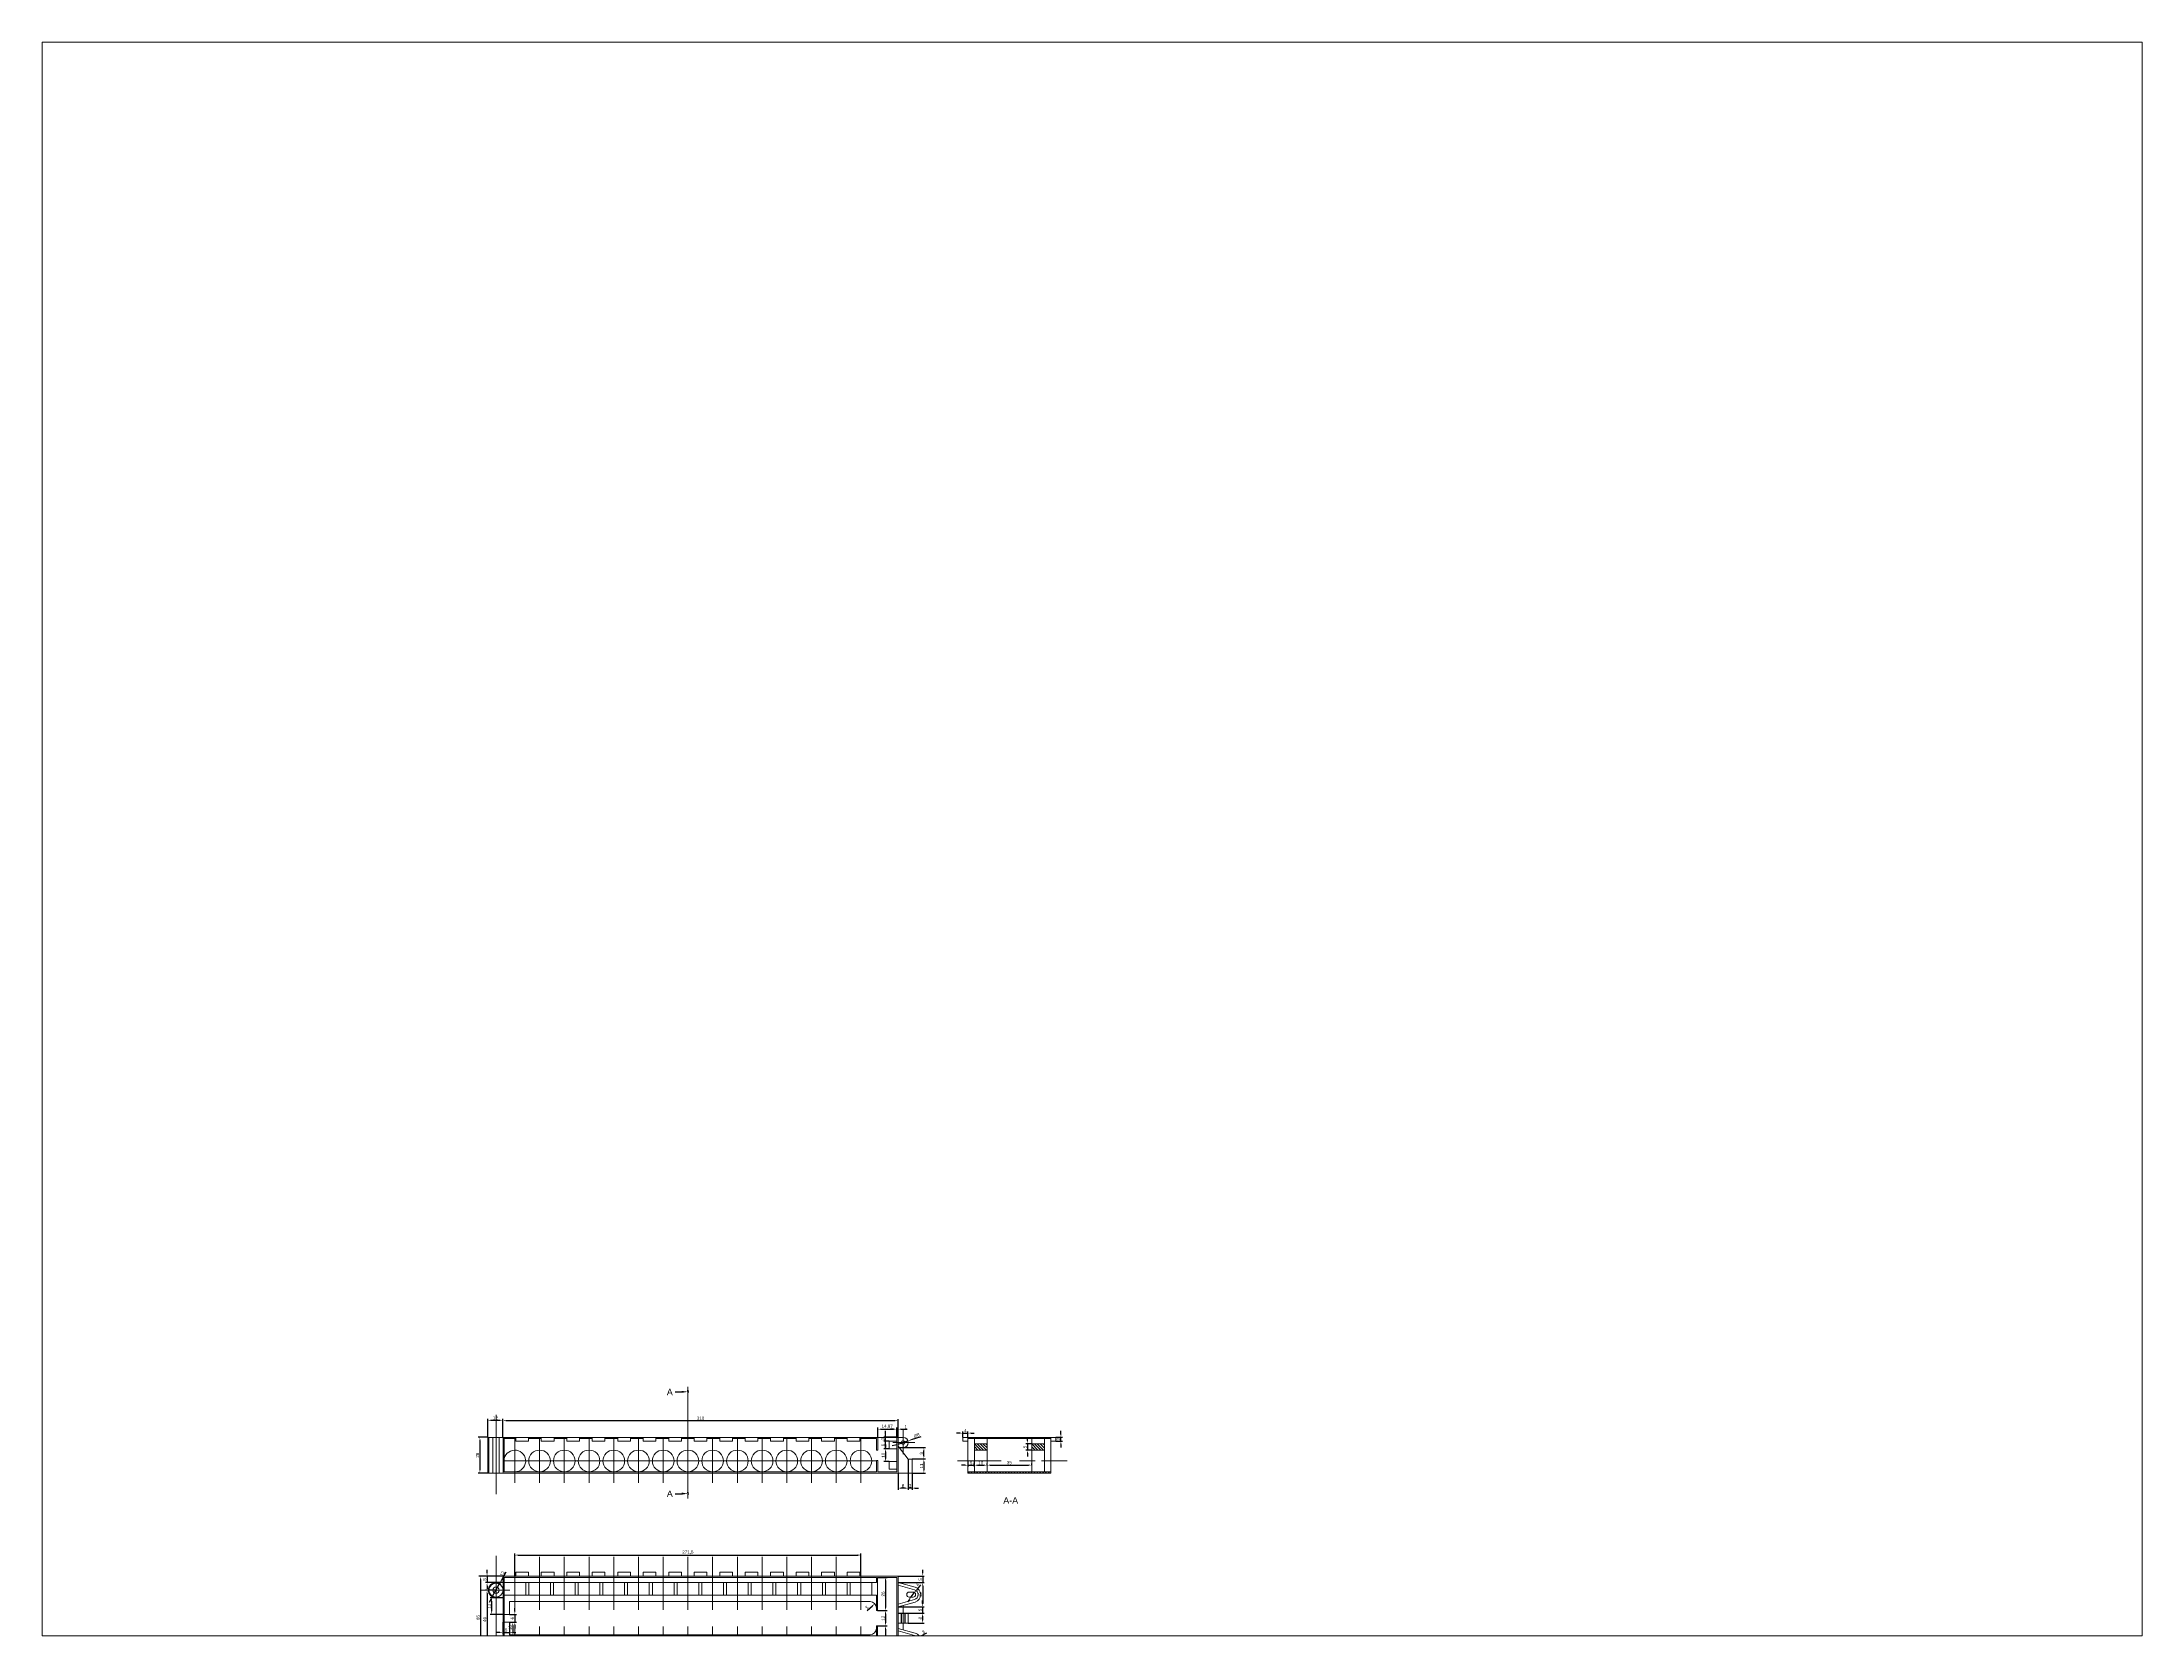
# Paper-space layout 'Presentación2' of a CAD drawing. Header units: millimetres. Extents: x 26 to 231, y 20 to 176.
# The model-space entities are those that its viewports show. They can reach past a viewport. Long polylines and large blocks are cut down to what shows.
import ezdxf

# ---------------------------------------------------------------- set-up
doc = ezdxf.new("R2010")
doc.units = ezdxf.units.MM
doc.linetypes.add('TRAZO_Y_PUNTO', pattern=[25.4, 12.7, -6.35, 0, -6.35])
doc.linetypes.add('TRAZOS', pattern=[19.05, 12.7, -6.35])
for name, color, linetype, lineweight in [('01_Contornos', 7, 'Continuous', 20), ('02_Ocultas', 4, 'TRAZOS', 20), ('03_Ejes', 1, 'TRAZO_Y_PUNTO', 18), ('04_Cotas', 3, 'Continuous', 18)]:
    doc.layers.add(name, color=color, linetype=linetype, lineweight=lineweight)
doc.styles.add('EstiloCota', font='arialbd.ttf', dxfattribs={"height": 10})
doc.styles.get("Standard").update_dxf_attribs({"font": 'arial.ttf'})
doc.dimstyles.new('CotasUNE', dxfattribs={"dimtxt": 10, "dimasz": 8, "dimexe": 1.25, "dimexo": 0, "dimtad": 1, "dimtxsty": 'EstiloCota', "dimcen": 2.5, "dimclrd": 256, "dimclrt": 256, "dimadec": 0, "dimazin": 0, "dimtfac": 1, "dimtmove": 0, "dimatfit": 3, "dimfxl": 1, "dimarcsym": 0})
doc.dimstyles.new('ISO-25', dxfattribs={"dimtxt": 2.5, "dimasz": 2.5, "dimexe": 1.25, "dimexo": 0.625, "dimtad": 1, "dimtxsty": 'Standard', "dimcen": 2.5, "dimadec": 0, "dimazin": 0, "dimtfac": 1, "dimtmove": 0, "dimatfit": 3, "dimfxl": 1, "dimarcsym": 0})

# ---------------------------------------------------------------- blocks, each defined once
blk = doc.blocks.new('*D1')
at = {"layer": '01_Contornos', "color": 0, "lineweight": -2, "transparency": 16777216}
for p, q in [((189.9, 165.9), (194.9, 165.9)), ((199.9, 166.5), (199.9, 167.2)), ((199.9, 165.9), (200.6, 165.9)), ((200, 166.5), (200, 167.2))]:
    blk.add_line(p, q, dxfattribs=at)
at = {"layer": '01_Contornos', "color": 0, "transparency": 16777216}
blk.add_solid([(194.9, 166.8), (194.9, 165.1), (199.9, 165.9)], dxfattribs=at)
at = {"layer": 'Defpoints', "color": 0}
for p in [(199.9, 165.9), (199.9, 165.9), (200, 165.9)]:
    blk.add_point(p, dxfattribs=at)
blk = doc.blocks.new('*D2')
at = {"layer": '01_Contornos', "color": 0, "lineweight": -2, "transparency": 16777216}
for p, q in [((189.9, 245.8), (194.9, 245.8)), ((199.9, 246.4), (199.9, 247.1)), ((199.9, 245.8), (200.6, 245.8)), ((200, 246.4), (200, 247.1))]:
    blk.add_line(p, q, dxfattribs=at)
at = {"layer": '01_Contornos', "color": 0, "transparency": 16777216}
blk.add_solid([(194.9, 246.6), (194.9, 245), (199.9, 245.8)], dxfattribs=at)
at = {"layer": 'Defpoints', "color": 0}
for p in [(199.9, 245.8), (199.9, 245.7), (200, 245.7)]:
    blk.add_point(p, dxfattribs=at)
blk = doc.blocks.new('*D16')
at = {"layer": '04_Cotas', "lineweight": -2, "transparency": 16777216}
for p, q in [((373.7, 83), (372.2, 81)), ((375.2, 85), (377.6, 88.2)), ((382.5, 94.5), (379.2, 90.2))]:
    blk.add_line(p, q, dxfattribs=at)
at = {"layer": '04_Cotas', "transparency": 16777216}
for points in [[(373.3, 83.3), (374, 82.8), (375.2, 85)], [(378.8, 90.4), (379.5, 89.9), (377.6, 88.2)]]:
    blk.add_solid(points, dxfattribs=at)
at = {"layer": 'Defpoints', "color": 0}
for p in [(375.2, 85), (377.6, 88.2)]:
    blk.add_point(p, dxfattribs=at)
at = {"layer": '04_Cotas', "transparency": 16777216, "insert": (380.1, 94.5), "char_height": 2.5, "attachment_point": 5, "rotation": 52.4483}
blk.add_mtext('4', dxfattribs=at)
blk = doc.blocks.new('*D17')
at = {"layer": '04_Cotas', "lineweight": -2, "transparency": 16777216}
for p, q in [((373.1, 48.8), (380.1, 52.6)), ((387.1, 56.4), (382.3, 53.8)), ((370.9, 47.6), (368.7, 46.4))]:
    blk.add_line(p, q, dxfattribs=at)
at = {"layer": '04_Cotas', "transparency": 16777216}
for points in [[(382.1, 54.2), (382.5, 53.4), (380.1, 52.6)], [(370.7, 47.9), (371.1, 47.2), (373.1, 48.8)]]:
    blk.add_solid(points, dxfattribs=at)
at = {"layer": 'Defpoints', "color": 0}
for p in [(380.1, 52.6), (373.1, 48.8)]:
    blk.add_point(p, dxfattribs=at)
at = {"layer": '04_Cotas', "transparency": 16777216, "insert": (384.9, 57.4), "char_height": 2.5, "attachment_point": 5, "rotation": 28.6464}
blk.add_mtext('8', dxfattribs=at)
blk = doc.blocks.new('*D18')
at = {"layer": '04_Cotas', "lineweight": -2, "transparency": 16777216}
for p, q in [((368.2, 52.1), (365.8, 52.5)), ((370.7, 51.7), (382.5, 49.7)), ((392, 48.1), (385, 49.3))]:
    blk.add_line(p, q, dxfattribs=at)
at = {"layer": '04_Cotas', "transparency": 16777216}
for points in [[(368.3, 52.5), (368.2, 51.7), (370.7, 51.7)], [(385.1, 49.7), (384.9, 48.9), (382.5, 49.7)]]:
    blk.add_solid(points, dxfattribs=at)
at = {"layer": 'Defpoints', "color": 0}
for p in [(370.7, 51.7), (382.5, 49.7)]:
    blk.add_point(p, dxfattribs=at)
at = {"layer": '04_Cotas', "transparency": 16777216, "insert": (390, 50.3), "char_height": 2.5, "attachment_point": 5, "rotation": 350.3684}
blk.add_mtext('12', dxfattribs=at)
blk = doc.blocks.new('*D19')
at = {"layer": '04_Cotas', "color": 0, "lineweight": -2, "transparency": 16777216}
for p, q in [((364.8, 101.2), (385.4, 101.2)), ((364.8, 96.2), (385.4, 96.2))]:
    blk.add_line(p, q, dxfattribs=at)
at = {"layer": '04_Cotas', "lineweight": -2, "transparency": 16777216}
for p, q in [((384.2, 103.7), (384.2, 106.2)), ((384.2, 101.2), (384.2, 96.2)), ((384.2, 93.7), (384.2, 91.2))]:
    blk.add_line(p, q, dxfattribs=at)
at = {"layer": '04_Cotas', "transparency": 16777216}
for points in [[(383.8, 103.7), (384.6, 103.7), (384.2, 101.2)], [(383.8, 93.7), (384.6, 93.7), (384.2, 96.2)]]:
    blk.add_solid(points, dxfattribs=at)
at = {"layer": 'Defpoints', "color": 0}
for p in [(364.8, 101.2), (364.8, 96.2), (384.2, 96.2)]:
    blk.add_point(p, dxfattribs=at)
at = {"layer": '04_Cotas', "transparency": 16777216, "insert": (382.3, 98.7), "char_height": 2.5, "attachment_point": 5, "rotation": 90}
blk.add_mtext('5', dxfattribs=at)
blk = doc.blocks.new('*D20')
at = {"layer": '04_Cotas', "color": 0, "lineweight": -2, "transparency": 16777216}
for p, q in [((364.8, 96.2), (385.4, 96.2)), ((364.8, 77.2), (385.4, 77.2))]:
    blk.add_line(p, q, dxfattribs=at)
at = {"layer": '04_Cotas', "lineweight": -2, "transparency": 16777216}
blk.add_line((384.2, 93.7), (384.2, 79.7), dxfattribs=at)
at = {"layer": '04_Cotas', "transparency": 16777216}
for points in [[(383.8, 93.7), (384.6, 93.7), (384.2, 96.2)], [(383.8, 79.7), (384.6, 79.7), (384.2, 77.2)]]:
    blk.add_solid(points, dxfattribs=at)
at = {"layer": 'Defpoints', "color": 0}
for p in [(364.8, 96.2), (364.8, 77.2), (384.2, 77.2)]:
    blk.add_point(p, dxfattribs=at)
at = {"layer": '04_Cotas', "transparency": 16777216, "insert": (382.3, 86.7), "char_height": 2.5, "attachment_point": 5, "rotation": 90}
blk.add_mtext('19', dxfattribs=at)
blk = doc.blocks.new('*D21')
at = {"layer": '04_Cotas', "color": 0, "lineweight": -2, "transparency": 16777216}
for p, q in [((364.8, 77.2), (385.4, 77.2)), ((364.8, 72.2), (385.4, 72.2))]:
    blk.add_line(p, q, dxfattribs=at)
at = {"layer": '04_Cotas', "lineweight": -2, "transparency": 16777216}
for p, q in [((384.1, 79.7), (384.1, 82.2)), ((384.1, 77.2), (384.1, 72.2)), ((384.1, 69.7), (384.1, 67.2))]:
    blk.add_line(p, q, dxfattribs=at)
at = {"layer": '04_Cotas', "transparency": 16777216}
for points in [[(383.7, 79.7), (384.5, 79.7), (384.1, 77.2)], [(383.7, 69.7), (384.5, 69.7), (384.1, 72.2)]]:
    blk.add_solid(points, dxfattribs=at)
at = {"layer": 'Defpoints', "color": 0}
for p in [(364.8, 77.2), (364.8, 72.2), (384.1, 72.2)]:
    blk.add_point(p, dxfattribs=at)
at = {"layer": '04_Cotas', "transparency": 16777216, "insert": (382.2, 74.7), "char_height": 2.5, "attachment_point": 5, "rotation": 90}
blk.add_mtext('5', dxfattribs=at)
blk = doc.blocks.new('*D22')
at = {"layer": '04_Cotas', "color": 0, "lineweight": -2, "transparency": 16777216}
for p, q in [((372.8, 72.2), (385.4, 72.2)), ((372.8, 64.2), (385.4, 64.2))]:
    blk.add_line(p, q, dxfattribs=at)
at = {"layer": '04_Cotas', "lineweight": -2, "transparency": 16777216}
blk.add_line((384.1, 69.7), (384.1, 66.7), dxfattribs=at)
at = {"layer": '04_Cotas', "transparency": 16777216}
for points in [[(383.7, 69.7), (384.5, 69.7), (384.1, 72.2)], [(383.7, 66.7), (384.5, 66.7), (384.1, 64.2)]]:
    blk.add_solid(points, dxfattribs=at)
at = {"layer": 'Defpoints', "color": 0}
for p in [(372.8, 72.2), (372.8, 64.2), (384.1, 64.2)]:
    blk.add_point(p, dxfattribs=at)
at = {"layer": '04_Cotas', "transparency": 16777216, "insert": (382.2, 68.2), "char_height": 2.5, "attachment_point": 5, "rotation": 90}
blk.add_mtext('8', dxfattribs=at)
blk = doc.blocks.new('*D23')
at = {"layer": '04_Cotas', "color": 0, "lineweight": -2, "transparency": 16777216}
for p, q in [((348.8, 100.2), (356.2, 100.2)), ((348.8, 74.2), (356.2, 74.2))]:
    blk.add_line(p, q, dxfattribs=at)
at = {"layer": '04_Cotas', "lineweight": -2, "transparency": 16777216}
blk.add_line((355, 97.7), (355, 76.7), dxfattribs=at)
at = {"layer": '04_Cotas', "transparency": 16777216}
for points in [[(354.5, 97.7), (355.4, 97.7), (355, 100.2)], [(354.5, 76.7), (355.4, 76.7), (355, 74.2)]]:
    blk.add_solid(points, dxfattribs=at)
at = {"layer": 'Defpoints', "color": 0}
for p in [(348.8, 100.2), (348.8, 74.2), (355, 74.2)]:
    blk.add_point(p, dxfattribs=at)
at = {"layer": '04_Cotas', "transparency": 16777216, "insert": (353.1, 87.2), "char_height": 2.5, "attachment_point": 5, "rotation": 90}
blk.add_mtext('26', dxfattribs=at)
blk = doc.blocks.new('*D24')
at = {"layer": '04_Cotas', "color": 0, "lineweight": -2, "transparency": 16777216}
for p, q in [((348.8, 74.2), (356.2, 74.2)), ((348.8, 62.2), (356.2, 62.2))]:
    blk.add_line(p, q, dxfattribs=at)
at = {"layer": '04_Cotas', "lineweight": -2, "transparency": 16777216}
blk.add_line((354.9, 71.7), (354.9, 64.7), dxfattribs=at)
at = {"layer": '04_Cotas', "transparency": 16777216}
for points in [[(354.5, 71.7), (355.4, 71.7), (354.9, 74.2)], [(354.5, 64.7), (355.4, 64.7), (354.9, 62.2)]]:
    blk.add_solid(points, dxfattribs=at)
at = {"layer": 'Defpoints', "color": 0}
for p in [(348.8, 74.2), (348.8, 62.2), (354.9, 62.2)]:
    blk.add_point(p, dxfattribs=at)
at = {"layer": '04_Cotas', "transparency": 16777216, "insert": (353.1, 68.2), "char_height": 2.5, "attachment_point": 5, "rotation": 90}
blk.add_mtext('12', dxfattribs=at)
blk = doc.blocks.new('*D25')
at = {"layer": '04_Cotas', "color": 0, "lineweight": -2, "transparency": 16777216}
for p, q in [((348.8, 62.2), (356.2, 62.2)), ((348.8, 37.2), (356.2, 37.2))]:
    blk.add_line(p, q, dxfattribs=at)
at = {"layer": '04_Cotas', "lineweight": -2, "transparency": 16777216}
blk.add_line((354.9, 59.7), (354.9, 39.7), dxfattribs=at)
at = {"layer": '04_Cotas', "transparency": 16777216}
for points in [[(354.5, 59.7), (355.4, 59.7), (354.9, 62.2)], [(354.5, 39.7), (355.4, 39.7), (354.9, 37.2)]]:
    blk.add_solid(points, dxfattribs=at)
at = {"layer": 'Defpoints', "color": 0}
for p in [(348.8, 62.2), (348.8, 37.2), (354.9, 37.2)]:
    blk.add_point(p, dxfattribs=at)
at = {"layer": '04_Cotas', "transparency": 16777216, "insert": (353, 49.7), "char_height": 2.5, "attachment_point": 5, "rotation": 90}
blk.add_mtext('25', dxfattribs=at)
blk = doc.blocks.new('*D26')
at = {"layer": '04_Cotas', "lineweight": -2, "transparency": 16777216}
blk.add_line((340.7, 74.2), (344.7, 77.9), dxfattribs=at)
at = {"layer": '04_Cotas', "transparency": 16777216}
blk.add_solid([(344.4, 78.2), (345, 77.6), (346.5, 79.6)], dxfattribs=at)
at = {"layer": 'Defpoints', "color": 0}
for p in [(342.8, 76.2), (346.5, 79.6)]:
    blk.add_point(p, dxfattribs=at)
at = {"layer": '04_Cotas', "transparency": 16777216, "insert": (340.5, 76.6), "char_height": 2.5, "attachment_point": 5, "rotation": 42.2421}
blk.add_mtext('5', dxfattribs=at)
blk = doc.blocks.new('*D32')
at = {"layer": '04_Cotas', "color": 0, "lineweight": -2, "transparency": 16777216}
for p, q in [((59.8, 71.2), (65.4, 71.2)), ((59.8, 65.2), (65.4, 65.2))]:
    blk.add_line(p, q, dxfattribs=at)
at = {"layer": '04_Cotas', "lineweight": -2, "transparency": 16777216}
for p, q in [((64.1, 73.7), (64.1, 76.2)), ((64.1, 71.2), (64.1, 65.2)), ((64.1, 62.7), (64.1, 60.2))]:
    blk.add_line(p, q, dxfattribs=at)
at = {"layer": '04_Cotas', "transparency": 16777216}
for points in [[(63.7, 73.7), (64.5, 73.7), (64.1, 71.2)], [(63.7, 62.7), (64.5, 62.7), (64.1, 65.2)]]:
    blk.add_solid(points, dxfattribs=at)
at = {"layer": 'Defpoints', "color": 0}
for p in [(59.8, 71.2), (59.8, 65.2), (64.1, 65.2)]:
    blk.add_point(p, dxfattribs=at)
at = {"layer": '04_Cotas', "transparency": 16777216, "insert": (62.2, 68.2), "char_height": 2.5, "attachment_point": 5, "rotation": 90}
blk.add_mtext('6', dxfattribs=at)
blk = doc.blocks.new('*D33')
at = {"layer": '04_Cotas', "lineweight": -2, "transparency": 16777216}
for p, q in [((52.3, 57.1), (49.8, 57.1)), ((54.8, 57.1), (59.8, 57.1)), ((62.3, 57.1), (64.8, 57.1))]:
    blk.add_line(p, q, dxfattribs=at)
at = {"layer": '04_Cotas', "color": 0, "lineweight": -2, "transparency": 16777216}
for p, q in [((54.8, 65.2), (54.8, 55.8)), ((59.8, 65.2), (59.8, 55.8))]:
    blk.add_line(p, q, dxfattribs=at)
at = {"layer": '04_Cotas', "transparency": 16777216}
for points in [[(52.3, 57.5), (52.3, 56.7), (54.8, 57.1)], [(62.3, 57.5), (62.3, 56.7), (59.8, 57.1)]]:
    blk.add_solid(points, dxfattribs=at)
at = {"layer": 'Defpoints', "color": 0}
for p in [(54.8, 65.2), (59.8, 65.2), (59.8, 57.1)]:
    blk.add_point(p, dxfattribs=at)
at = {"layer": '04_Cotas', "transparency": 16777216, "insert": (57.3, 59), "char_height": 2.5, "attachment_point": 5}
blk.add_mtext('5', dxfattribs=at)
blk = doc.blocks.new('*D34')
at = {"layer": '04_Cotas', "color": 0, "lineweight": -2, "transparency": 16777216}
for p, q in [((60, 55.1), (63.8, 55.1)), ((62.5, 65.1), (63.8, 65.1))]:
    blk.add_line(p, q, dxfattribs=at)
at = {"layer": '04_Cotas', "lineweight": -2, "transparency": 16777216}
blk.add_line((62.5, 62.6), (62.5, 57.6), dxfattribs=at)
at = {"layer": '04_Cotas', "transparency": 16777216}
for points in [[(62.1, 62.6), (62.9, 62.6), (62.5, 65.1)], [(62.1, 57.6), (62.9, 57.6), (62.5, 55.1)]]:
    blk.add_solid(points, dxfattribs=at)
at = {"layer": 'Defpoints', "color": 0}
for p in [(60, 55.1), (62.5, 65.1), (62.5, 55.1)]:
    blk.add_point(p, dxfattribs=at)
at = {"layer": '04_Cotas', "transparency": 16777216, "insert": (60.6, 60.8), "char_height": 2.5, "attachment_point": 5, "rotation": 90}
blk.add_mtext('10', dxfattribs=at)
blk = doc.blocks.new('*D35')
at = {"layer": '04_Cotas', "color": 0, "lineweight": -2, "transparency": 16777216}
for p, q in [((54.8, 84.2), (44.7, 84.2)), ((54.8, 71.2), (44.7, 71.2))]:
    blk.add_line(p, q, dxfattribs=at)
at = {"layer": '04_Cotas', "lineweight": -2, "transparency": 16777216}
blk.add_line((45.9, 81.7), (45.9, 73.7), dxfattribs=at)
at = {"layer": '04_Cotas', "transparency": 16777216}
for points in [[(45.5, 81.7), (46.3, 81.7), (45.9, 84.2)], [(45.5, 73.7), (46.3, 73.7), (45.9, 71.2)]]:
    blk.add_solid(points, dxfattribs=at)
at = {"layer": 'Defpoints', "color": 0}
for p in [(54.8, 84.2), (45.9, 71.2), (54.8, 71.2)]:
    blk.add_point(p, dxfattribs=at)
at = {"layer": '04_Cotas', "transparency": 16777216, "insert": (44, 77.7), "char_height": 2.5, "attachment_point": 5, "rotation": 90}
blk.add_mtext('13', dxfattribs=at)
blk = doc.blocks.new('*D36')
at = {"layer": '04_Cotas', "color": 0, "lineweight": -2, "transparency": 16777216}
for p, q in [((54.8, 101.2), (41, 101.2)), ((54.8, 96.2), (41, 96.2))]:
    blk.add_line(p, q, dxfattribs=at)
at = {"layer": '04_Cotas', "lineweight": -2, "transparency": 16777216}
for p, q in [((42.3, 103.7), (42.3, 106.2)), ((42.3, 101.2), (42.3, 96.2)), ((42.3, 93.7), (42.3, 91.2))]:
    blk.add_line(p, q, dxfattribs=at)
at = {"layer": '04_Cotas', "transparency": 16777216}
for points in [[(41.9, 103.7), (42.7, 103.7), (42.3, 101.2)], [(41.9, 93.7), (42.7, 93.7), (42.3, 96.2)]]:
    blk.add_solid(points, dxfattribs=at)
at = {"layer": 'Defpoints', "color": 0}
for p in [(54.8, 101.2), (42.3, 96.2), (54.8, 96.2)]:
    blk.add_point(p, dxfattribs=at)
at = {"layer": '04_Cotas', "transparency": 16777216, "insert": (40.4, 98.7), "char_height": 2.5, "attachment_point": 5, "rotation": 90}
blk.add_mtext('5', dxfattribs=at)
blk = doc.blocks.new('*D37')
at = {"layer": '04_Cotas', "color": 0, "lineweight": -2, "transparency": 16777216}
for p, q in [((49.3, 90.2), (41, 90.2)), ((49.3, 44.2), (41, 44.2))]:
    blk.add_line(p, q, dxfattribs=at)
at = {"layer": '04_Cotas', "lineweight": -2, "transparency": 16777216}
blk.add_line((42.3, 87.7), (42.3, 46.7), dxfattribs=at)
at = {"layer": '04_Cotas', "transparency": 16777216}
for points in [[(41.9, 87.7), (42.7, 87.7), (42.3, 90.2)], [(41.9, 46.7), (42.7, 46.7), (42.3, 44.2)]]:
    blk.add_solid(points, dxfattribs=at)
at = {"layer": 'Defpoints', "color": 0}
for p in [(49.3, 90.2), (42.3, 44.2), (49.3, 44.2)]:
    blk.add_point(p, dxfattribs=at)
at = {"layer": '04_Cotas', "transparency": 16777216, "insert": (40.4, 67.2), "char_height": 2.5, "attachment_point": 5, "rotation": 90}
blk.add_mtext('46', dxfattribs=at)
blk = doc.blocks.new('*D40')
at = {"layer": '04_Cotas', "color": 0, "lineweight": -2, "transparency": 16777216}
for p, q in [((54.8, 101.2), (35.9, 101.2)), ((54.8, 36.2), (35.9, 36.2))]:
    blk.add_line(p, q, dxfattribs=at)
at = {"layer": '04_Cotas', "lineweight": -2, "transparency": 16777216}
blk.add_line((37.2, 98.7), (37.2, 38.7), dxfattribs=at)
at = {"layer": '04_Cotas', "transparency": 16777216}
for points in [[(36.8, 98.7), (37.6, 98.7), (37.2, 101.2)], [(36.8, 38.7), (37.6, 38.7), (37.2, 36.2)]]:
    blk.add_solid(points, dxfattribs=at)
at = {"layer": 'Defpoints', "color": 0}
for p in [(54.8, 101.2), (37.2, 36.2), (54.8, 36.2)]:
    blk.add_point(p, dxfattribs=at)
at = {"layer": '04_Cotas', "transparency": 16777216, "insert": (35.3, 68.7), "char_height": 2.5, "attachment_point": 5, "rotation": 90}
blk.add_mtext('65', dxfattribs=at)
blk = doc.blocks.new('*D41')
at = {"layer": '04_Cotas', "lineweight": -2, "transparency": 16777216}
for p, q in [((46.5, 48.3), (45.1, 50.4)), ((47.9, 46.3), (50.7, 42.1)), ((55.9, 34.7), (52.2, 40.1))]:
    blk.add_line(p, q, dxfattribs=at)
at = {"layer": '04_Cotas', "transparency": 16777216}
for points in [[(46.8, 48.6), (46.2, 48.1), (47.9, 46.3)], [(52.5, 40.3), (51.8, 39.8), (50.7, 42.1)]]:
    blk.add_solid(points, dxfattribs=at)
at = {"layer": 'Defpoints', "color": 0}
for p in [(47.9, 46.3), (50.7, 42.1)]:
    blk.add_point(p, dxfattribs=at)
at = {"layer": '04_Cotas', "transparency": 16777216, "insert": (56.3, 37.4), "char_height": 2.5, "attachment_point": 5, "rotation": 304.5168}
blk.add_mtext(' 5', dxfattribs=at)
blk = doc.blocks.new('*D42')
at = {"layer": '04_Cotas', "lineweight": -2, "transparency": 16777216}
for p, q in [((50.7, 49.5), (48, 38.9)), ((51.3, 51.9), (52, 54.4)), ((45.7, 30), (47.3, 36.4))]:
    blk.add_line(p, q, dxfattribs=at)
at = {"layer": '04_Cotas', "transparency": 16777216}
for points in [[(50.9, 52), (51.7, 51.8), (50.7, 49.5)], [(46.9, 36.6), (47.7, 36.3), (48, 38.9)]]:
    blk.add_solid(points, dxfattribs=at)
at = {"layer": 'Defpoints', "color": 0}
for p in [(50.7, 49.5), (48, 38.9)]:
    blk.add_point(p, dxfattribs=at)
at = {"layer": '04_Cotas', "transparency": 16777216, "insert": (44.4, 32.5), "char_height": 2.5, "attachment_point": 5, "rotation": 75.5281}
blk.add_mtext('11', dxfattribs=at)
blk = doc.blocks.new('*D43')
at = {"layer": '04_Cotas', "lineweight": -2, "transparency": 16777216}
for p, q in [((57.1, 104.3), (53.4, 97.6)), ((45.2, 82.8), (44, 80.6)), ((46.4, 84.9), (52.2, 95.4))]:
    blk.add_line(p, q, dxfattribs=at)
at = {"layer": '04_Cotas', "color": 0, "lineweight": -2, "transparency": 16777216}
blk.add_arc((49.3, 90.2), 6, 49.1084, 90, dxfattribs=at)
at = {"layer": '04_Cotas', "transparency": 16777216}
for points in [[(44.8, 83), (45.6, 82.6), (46.4, 84.9)], [(53.1, 97.8), (53.8, 97.4), (52.2, 95.4)]]:
    blk.add_solid(points, dxfattribs=at)
at = {"layer": 'Defpoints', "color": 0}
for p in [(46.4, 84.9), (52.2, 95.4)]:
    blk.add_point(p, dxfattribs=at)
at = {"layer": '04_Cotas', "transparency": 16777216, "insert": (54.4, 103.2), "char_height": 2.5, "attachment_point": 5, "rotation": 61.045}
blk.add_mtext('12', dxfattribs=at)
blk = doc.blocks.new('*D44')
at = {"layer": '04_Cotas', "color": 0, "lineweight": -2, "transparency": 16777216}
for p, q in [((64.1, 101.2), (64.1, 119)), ((335.7, 101.2), (335.7, 119))]:
    blk.add_line(p, q, dxfattribs=at)
at = {"layer": '04_Cotas', "lineweight": -2, "transparency": 16777216}
blk.add_line((66.6, 117.7), (333.2, 117.7), dxfattribs=at)
at = {"layer": '04_Cotas', "transparency": 16777216}
for points in [[(66.6, 118.2), (66.6, 117.3), (64.1, 117.7)], [(333.2, 118.2), (333.2, 117.3), (335.7, 117.7)]]:
    blk.add_solid(points, dxfattribs=at)
at = {"layer": 'Defpoints', "color": 0}
for p in [(335.7, 117.7), (64.1, 101.2), (335.7, 101.2)]:
    blk.add_point(p, dxfattribs=at)
at = {"layer": '04_Cotas', "transparency": 16777216, "insert": (199.9, 119.9), "char_height": 2.5, "attachment_point": 5}
blk.add_mtext('271,6', dxfattribs=at)
blk = doc.blocks.new('*D45')
at = {"layer": '04_Cotas', "color": 0, "lineweight": -2, "transparency": 16777216}
for p, q in [((365.6, 202.1), (386.3, 202.1)), ((375.8, 193.1), (386.3, 193.1))]:
    blk.add_line(p, q, dxfattribs=at)
at = {"layer": '04_Cotas', "lineweight": -2, "transparency": 16777216}
blk.add_line((385.1, 195.6), (385.1, 199.6), dxfattribs=at)
at = {"layer": '04_Cotas', "transparency": 16777216}
for points in [[(384.7, 199.6), (385.5, 199.6), (385.1, 202.1)], [(384.7, 195.6), (385.5, 195.6), (385.1, 193.1)]]:
    blk.add_solid(points, dxfattribs=at)
at = {"layer": 'Defpoints', "color": 0}
for p in [(365.6, 202.1), (385.1, 202.1), (375.8, 193.1)]:
    blk.add_point(p, dxfattribs=at)
at = {"layer": '04_Cotas', "transparency": 16777216, "insert": (383.2, 197.6), "char_height": 2.5, "attachment_point": 5, "rotation": 90}
blk.add_mtext('9', dxfattribs=at)
blk = doc.blocks.new('*D46')
at = {"layer": '04_Cotas', "color": 0, "lineweight": -2, "transparency": 16777216}
for p, q in [((375.8, 193.1), (386.3, 193.1)), ((375.8, 182.1), (386.3, 182.1))]:
    blk.add_line(p, q, dxfattribs=at)
at = {"layer": '04_Cotas', "lineweight": -2, "transparency": 16777216}
blk.add_line((385.1, 190.6), (385.1, 184.6), dxfattribs=at)
at = {"layer": '04_Cotas', "transparency": 16777216}
for points in [[(384.7, 190.6), (385.5, 190.6), (385.1, 193.1)], [(384.7, 184.6), (385.5, 184.6), (385.1, 182.1)]]:
    blk.add_solid(points, dxfattribs=at)
at = {"layer": 'Defpoints', "color": 0}
for p in [(375.8, 193.1), (375.8, 182.1), (385.1, 182.1)]:
    blk.add_point(p, dxfattribs=at)
at = {"layer": '04_Cotas', "transparency": 16777216, "insert": (383.2, 187.6), "char_height": 2.5, "attachment_point": 5, "rotation": 90}
blk.add_mtext('11', dxfattribs=at)
blk = doc.blocks.new('*D47')
at = {"layer": '04_Cotas', "color": 0, "lineweight": -2, "transparency": 16777216}
for p, q in [((372.8, 193.1), (372.8, 169)), ((375.8, 182.1), (375.8, 169))]:
    blk.add_line(p, q, dxfattribs=at)
at = {"layer": '04_Cotas', "lineweight": -2, "transparency": 16777216}
for p, q in [((370.3, 170.2), (367.8, 170.2)), ((375.8, 170.2), (372.8, 170.2)), ((378.3, 170.2), (380.8, 170.2))]:
    blk.add_line(p, q, dxfattribs=at)
at = {"layer": '04_Cotas', "transparency": 16777216}
for points in [[(370.3, 170.7), (370.3, 169.8), (372.8, 170.2)], [(378.3, 170.7), (378.3, 169.8), (375.8, 170.2)]]:
    blk.add_solid(points, dxfattribs=at)
at = {"layer": 'Defpoints', "color": 0}
for p in [(372.8, 193.1), (375.8, 182.1), (372.8, 170.2)]:
    blk.add_point(p, dxfattribs=at)
at = {"layer": '04_Cotas', "transparency": 16777216, "insert": (374.3, 172.1), "char_height": 2.5, "attachment_point": 5}
blk.add_mtext('3', dxfattribs=at)
blk = doc.blocks.new('*D48')
at = {"layer": '04_Cotas', "color": 0, "lineweight": -2, "transparency": 16777216}
for p, q in [((364.8, 182.1), (364.8, 169)), ((372.8, 182.1), (372.8, 169))]:
    blk.add_line(p, q, dxfattribs=at)
at = {"layer": '04_Cotas', "lineweight": -2, "transparency": 16777216}
blk.add_line((370.3, 170.2), (367.3, 170.2), dxfattribs=at)
at = {"layer": '04_Cotas', "transparency": 16777216}
for points in [[(367.3, 170.7), (367.3, 169.8), (364.8, 170.2)], [(370.3, 170.7), (370.3, 169.8), (372.8, 170.2)]]:
    blk.add_solid(points, dxfattribs=at)
at = {"layer": 'Defpoints', "color": 0}
for p in [(364.8, 182.1), (372.8, 182.1), (364.8, 170.2)]:
    blk.add_point(p, dxfattribs=at)
at = {"layer": '04_Cotas', "transparency": 16777216, "insert": (368.8, 172.1), "char_height": 2.5, "attachment_point": 5}
blk.add_mtext('8', dxfattribs=at)
blk = doc.blocks.new('*D49')
at = {"layer": '04_Cotas', "color": 0, "lineweight": -2, "transparency": 16777216}
for p, q in [((357.8, 201.1), (353.8, 201.1)), ((357.8, 191.1), (353.8, 191.1))]:
    blk.add_line(p, q, dxfattribs=at)
at = {"layer": '04_Cotas', "lineweight": -2, "transparency": 16777216}
blk.add_line((355.1, 198.6), (355.1, 193.6), dxfattribs=at)
at = {"layer": '04_Cotas', "transparency": 16777216}
for points in [[(354.6, 198.6), (355.5, 198.6), (355.1, 201.1)], [(354.6, 193.6), (355.5, 193.6), (355.1, 191.1)]]:
    blk.add_solid(points, dxfattribs=at)
at = {"layer": 'Defpoints', "color": 0}
for p in [(357.8, 201.1), (355.1, 191.1), (357.8, 191.1)]:
    blk.add_point(p, dxfattribs=at)
at = {"layer": '04_Cotas', "transparency": 16777216, "insert": (353.2, 196.1), "char_height": 2.5, "attachment_point": 5, "rotation": 90}
blk.add_mtext('10', dxfattribs=at)
blk = doc.blocks.new('*D50')
at = {"layer": '04_Cotas', "color": 0, "lineweight": -2, "transparency": 16777216}
for p, q in [((357.8, 207.1), (353.7, 207.1)), ((357.8, 201.1), (353.7, 201.1))]:
    blk.add_line(p, q, dxfattribs=at)
at = {"layer": '04_Cotas', "lineweight": -2, "transparency": 16777216}
for p, q in [((355, 209.6), (355, 212.1)), ((355, 201.1), (355, 207.1)), ((355, 198.6), (355, 196.1))]:
    blk.add_line(p, q, dxfattribs=at)
at = {"layer": '04_Cotas', "transparency": 16777216}
for points in [[(354.6, 209.6), (355.4, 209.6), (355, 207.1)], [(354.6, 198.6), (355.4, 198.6), (355, 201.1)]]:
    blk.add_solid(points, dxfattribs=at)
at = {"layer": 'Defpoints', "color": 0}
for p in [(355, 207.1), (357.8, 207.1), (357.8, 201.1)]:
    blk.add_point(p, dxfattribs=at)
at = {"layer": '04_Cotas', "transparency": 16777216, "insert": (353.1, 204.1), "char_height": 2.5, "attachment_point": 5, "rotation": 90}
blk.add_mtext('6', dxfattribs=at)
blk = doc.blocks.new('*D51')
at = {"layer": '04_Cotas', "lineweight": -2, "transparency": 16777216}
for p, q in [((355, 212.6), (355, 215.1)), ((355, 207.1), (355, 210.1)), ((355, 204.6), (355, 202.1))]:
    blk.add_line(p, q, dxfattribs=at)
at = {"layer": '04_Cotas', "color": 0, "lineweight": -2, "transparency": 16777216}
for p, q in [((363.8, 210.1), (353.7, 210.1)), ((357.8, 207.1), (353.7, 207.1))]:
    blk.add_line(p, q, dxfattribs=at)
at = {"layer": '04_Cotas', "transparency": 16777216}
for points in [[(354.6, 212.6), (355.4, 212.6), (355, 210.1)], [(354.6, 204.6), (355.4, 204.6), (355, 207.1)]]:
    blk.add_solid(points, dxfattribs=at)
at = {"layer": 'Defpoints', "color": 0}
for p in [(355, 210.1), (357.8, 207.1), (363.8, 210.1)]:
    blk.add_point(p, dxfattribs=at)
at = {"layer": '04_Cotas', "transparency": 16777216, "insert": (353.1, 208.6), "char_height": 2.5, "attachment_point": 5, "rotation": 90}
blk.add_mtext('3', dxfattribs=at)
blk = doc.blocks.new('*D52')
at = {"layer": '04_Cotas', "color": 0, "lineweight": -2, "transparency": 16777216}
for p, q in [((348.9, 210.1), (348.9, 217.7)), ((363.8, 210.1), (363.8, 217.7))]:
    blk.add_line(p, q, dxfattribs=at)
at = {"layer": '04_Cotas', "lineweight": -2, "transparency": 16777216}
blk.add_line((351.4, 216.5), (361.3, 216.5), dxfattribs=at)
at = {"layer": '04_Cotas', "transparency": 16777216}
for points in [[(351.4, 216.9), (351.4, 216.1), (348.9, 216.5)], [(361.3, 216.9), (361.3, 216.1), (363.8, 216.5)]]:
    blk.add_solid(points, dxfattribs=at)
at = {"layer": 'Defpoints', "color": 0}
for p in [(363.8, 216.5), (348.9, 210.1), (363.8, 210.1)]:
    blk.add_point(p, dxfattribs=at)
at = {"layer": '04_Cotas', "transparency": 16777216, "insert": (356.3, 218.6), "char_height": 2.5, "attachment_point": 5}
blk.add_mtext('14,97', dxfattribs=at)
blk = doc.blocks.new('*D53')
at = {"layer": '04_Cotas', "lineweight": -2, "transparency": 16777216}
for p, q in [((361.3, 216.5), (358.8, 216.5)), ((363.8, 216.5), (364.8, 216.5)), ((367.3, 216.5), (372, 216.5))]:
    blk.add_line(p, q, dxfattribs=at)
at = {"layer": '04_Cotas', "color": 0, "lineweight": -2, "transparency": 16777216}
for p, q in [((363.8, 210.1), (363.8, 217.7)), ((364.8, 210.1), (364.8, 217.7))]:
    blk.add_line(p, q, dxfattribs=at)
at = {"layer": '04_Cotas', "transparency": 16777216}
for points in [[(361.3, 216.9), (361.3, 216.1), (363.8, 216.5)], [(367.3, 216.9), (367.3, 216.1), (364.8, 216.5)]]:
    blk.add_solid(points, dxfattribs=at)
at = {"layer": 'Defpoints', "color": 0}
for p in [(364.8, 216.5), (363.8, 210.1), (364.8, 210.1)]:
    blk.add_point(p, dxfattribs=at)
at = {"layer": '04_Cotas', "transparency": 16777216, "insert": (370.9, 218.4), "char_height": 2.5, "attachment_point": 5}
blk.add_mtext('1', dxfattribs=at)
blk = doc.blocks.new('*D56')
at = {"layer": '04_Cotas', "lineweight": -2, "transparency": 16777216}
for p, q in [((362.6, 204), (360.3, 203.3)), ((365, 204.8), (372.6, 207.3)), ((382.7, 210.6), (375, 208.1))]:
    blk.add_line(p, q, dxfattribs=at)
at = {"layer": '04_Cotas', "transparency": 16777216}
for points in [[(362.5, 204.4), (362.8, 203.6), (365, 204.8)], [(374.9, 208.5), (375.1, 207.7), (372.6, 207.3)]]:
    blk.add_solid(points, dxfattribs=at)
at = {"layer": 'Defpoints', "color": 0}
for p in [(365, 204.8), (372.6, 207.3)]:
    blk.add_point(p, dxfattribs=at)
at = {"layer": '04_Cotas', "transparency": 16777216, "insert": (379.4, 211.6), "char_height": 2.5, "attachment_point": 5, "rotation": 18.0372}
blk.add_mtext('∅8', dxfattribs=at)
blk = doc.blocks.new('*D57')
at = {"layer": '04_Cotas', "color": 0, "lineweight": -2, "transparency": 16777216}
for p, q in [((42.8, 210.1), (35.4, 210.1)), ((42.8, 182.1), (35.4, 182.1))]:
    blk.add_line(p, q, dxfattribs=at)
at = {"layer": '04_Cotas', "lineweight": -2, "transparency": 16777216}
blk.add_line((36.7, 207.6), (36.7, 184.6), dxfattribs=at)
at = {"layer": '04_Cotas', "transparency": 16777216}
for points in [[(36.3, 207.6), (37.1, 207.6), (36.7, 210.1)], [(36.3, 184.6), (37.1, 184.6), (36.7, 182.1)]]:
    blk.add_solid(points, dxfattribs=at)
at = {"layer": 'Defpoints', "color": 0}
for p in [(42.8, 210.1), (36.7, 182.1), (42.8, 182.1)]:
    blk.add_point(p, dxfattribs=at)
at = {"layer": '04_Cotas', "transparency": 16777216, "insert": (34.8, 196.1), "char_height": 2.5, "attachment_point": 5, "rotation": 90}
blk.add_mtext('28', dxfattribs=at)
blk = doc.blocks.new('*D58')
at = {"layer": '04_Cotas', "color": 0, "lineweight": -2, "transparency": 16777216}
for p, q in [((42.8, 210.1), (42.8, 224.7)), ((54.8, 210.1), (54.8, 224.7))]:
    blk.add_line(p, q, dxfattribs=at)
at = {"layer": '04_Cotas', "lineweight": -2, "transparency": 16777216}
blk.add_line((45.3, 223.5), (52.3, 223.5), dxfattribs=at)
at = {"layer": '04_Cotas', "transparency": 16777216}
for points in [[(45.3, 223.9), (45.3, 223.1), (42.8, 223.5)], [(52.3, 223.9), (52.3, 223.1), (54.8, 223.5)]]:
    blk.add_solid(points, dxfattribs=at)
at = {"layer": 'Defpoints', "color": 0}
for p in [(54.8, 223.5), (42.8, 210.1), (54.8, 210.1)]:
    blk.add_point(p, dxfattribs=at)
at = {"layer": '04_Cotas', "transparency": 16777216, "insert": (48.8, 225.4), "char_height": 2.5, "attachment_point": 5}
blk.add_mtext('12', dxfattribs=at)
blk = doc.blocks.new('*D59')
at = {"layer": '04_Cotas', "color": 0, "lineweight": -2, "transparency": 16777216}
for p, q in [((54.8, 210.1), (54.8, 224.4)), ((364.8, 210.1), (364.8, 224.4))]:
    blk.add_line(p, q, dxfattribs=at)
at = {"layer": '04_Cotas', "lineweight": -2, "transparency": 16777216}
blk.add_line((57.3, 223.2), (362.3, 223.2), dxfattribs=at)
at = {"layer": '04_Cotas', "transparency": 16777216}
for points in [[(57.3, 223.6), (57.3, 222.7), (54.8, 223.2)], [(362.3, 223.6), (362.3, 222.7), (364.8, 223.2)]]:
    blk.add_solid(points, dxfattribs=at)
at = {"layer": 'Defpoints', "color": 0}
for p in [(364.8, 223.2), (54.8, 210.1), (364.8, 210.1)]:
    blk.add_point(p, dxfattribs=at)
at = {"layer": '04_Cotas', "transparency": 16777216, "insert": (209.8, 225.1), "char_height": 2.5, "attachment_point": 5}
blk.add_mtext('310', dxfattribs=at)
blk = doc.blocks.new('*D60')
at = {"layer": '04_Cotas', "color": 0, "lineweight": -2, "transparency": 16777216}
for p, q in [((415.7, 210.1), (415.7, 214.7)), ((419.7, 210.1), (419.7, 214.7))]:
    blk.add_line(p, q, dxfattribs=at)
at = {"layer": '04_Cotas', "lineweight": -2, "transparency": 16777216}
for p, q in [((413.2, 213.4), (410.7, 213.4)), ((415.7, 213.4), (419.7, 213.4)), ((422.2, 213.4), (424.7, 213.4))]:
    blk.add_line(p, q, dxfattribs=at)
at = {"layer": '04_Cotas', "transparency": 16777216}
for points in [[(413.2, 213.8), (413.2, 213), (415.7, 213.4)], [(422.2, 213.8), (422.2, 213), (419.7, 213.4)]]:
    blk.add_solid(points, dxfattribs=at)
at = {"layer": 'Defpoints', "color": 0}
for p in [(415.7, 210.1), (419.7, 213.4), (419.7, 210.1)]:
    blk.add_point(p, dxfattribs=at)
at = {"layer": '04_Cotas', "transparency": 16777216, "insert": (417.7, 215.3), "char_height": 2.5, "attachment_point": 5}
blk.add_mtext('4', dxfattribs=at)
blk = doc.blocks.new('*D61')
at = {"layer": '04_Cotas', "lineweight": -2, "transparency": 16777216}
for p, q in [((492.6, 212.6), (492.6, 215.1)), ((492.6, 207.1), (492.6, 210.1)), ((492.6, 204.6), (492.6, 202.1))]:
    blk.add_line(p, q, dxfattribs=at)
at = {"layer": '04_Cotas', "color": 0, "lineweight": -2, "transparency": 16777216}
for p, q in [((488.7, 210.1), (493.9, 210.1)), ((488.7, 207.1), (493.9, 207.1))]:
    blk.add_line(p, q, dxfattribs=at)
at = {"layer": '04_Cotas', "transparency": 16777216}
for points in [[(492.2, 212.6), (493.1, 212.6), (492.6, 210.1)], [(492.2, 204.6), (493.1, 204.6), (492.6, 207.1)]]:
    blk.add_solid(points, dxfattribs=at)
at = {"layer": 'Defpoints', "color": 0}
for p in [(488.7, 210.1), (488.7, 207.1), (492.6, 210.1)]:
    blk.add_point(p, dxfattribs=at)
at = {"layer": '04_Cotas', "transparency": 16777216, "insert": (490.7, 208.6), "char_height": 2.5, "attachment_point": 5, "rotation": 90}
blk.add_mtext('3', dxfattribs=at)
blk = doc.blocks.new('*D62')
at = {"layer": '04_Cotas', "color": 0, "lineweight": -2, "transparency": 16777216}
for p, q in [((469.7, 205.1), (465.2, 205.1)), ((469.7, 200.1), (465.2, 200.1))]:
    blk.add_line(p, q, dxfattribs=at)
at = {"layer": '04_Cotas', "lineweight": -2, "transparency": 16777216}
for p, q in [((466.4, 207.6), (466.4, 210.1)), ((466.4, 205.1), (466.4, 200.1)), ((466.4, 197.6), (466.4, 195.1))]:
    blk.add_line(p, q, dxfattribs=at)
at = {"layer": '04_Cotas', "transparency": 16777216}
for points in [[(466, 207.6), (466.8, 207.6), (466.4, 205.1)], [(466, 197.6), (466.8, 197.6), (466.4, 200.1)]]:
    blk.add_solid(points, dxfattribs=at)
at = {"layer": 'Defpoints', "color": 0}
for p in [(466.4, 200.1), (469.7, 205.1), (469.7, 200.1)]:
    blk.add_point(p, dxfattribs=at)
at = {"layer": '04_Cotas', "transparency": 16777216, "insert": (464.5, 202.6), "char_height": 2.5, "attachment_point": 5, "rotation": 90}
blk.add_mtext('5', dxfattribs=at)
blk = doc.blocks.new('*D63')
at = {"layer": '04_Cotas', "lineweight": -2, "transparency": 16777216}
for p, q in [((417.2, 188.2), (414.7, 188.2)), ((419.7, 188.2), (424.7, 188.2)), ((427.2, 188.2), (429.7, 188.2))]:
    blk.add_line(p, q, dxfattribs=at)
at = {"layer": '04_Cotas', "color": 0, "lineweight": -2, "transparency": 16777216}
for p, q in [((419.7, 191.6), (419.7, 187)), ((424.7, 191.6), (424.7, 187))]:
    blk.add_line(p, q, dxfattribs=at)
at = {"layer": '04_Cotas', "transparency": 16777216}
for points in [[(417.2, 188.7), (417.2, 187.8), (419.7, 188.2)], [(427.2, 188.7), (427.2, 187.8), (424.7, 188.2)]]:
    blk.add_solid(points, dxfattribs=at)
at = {"layer": 'Defpoints', "color": 0}
for p in [(419.7, 191.6), (424.7, 191.6), (424.7, 188.2)]:
    blk.add_point(p, dxfattribs=at)
at = {"layer": '04_Cotas', "transparency": 16777216, "insert": (422.2, 190.1), "char_height": 2.5, "attachment_point": 5}
blk.add_mtext('5', dxfattribs=at)
blk = doc.blocks.new('*D64')
at = {"layer": '04_Cotas', "color": 0, "lineweight": -2, "transparency": 16777216}
for p, q in [((424.7, 188.2), (424.7, 189.5)), ((434.7, 188.2), (434.7, 189.5))]:
    blk.add_line(p, q, dxfattribs=at)
at = {"layer": '04_Cotas', "lineweight": -2, "transparency": 16777216}
blk.add_line((427.2, 188.2), (432.2, 188.2), dxfattribs=at)
at = {"layer": '04_Cotas', "transparency": 16777216}
for points in [[(427.2, 188.7), (427.2, 187.8), (424.7, 188.2)], [(432.2, 188.7), (432.2, 187.8), (434.7, 188.2)]]:
    blk.add_solid(points, dxfattribs=at)
at = {"layer": 'Defpoints', "color": 0}
for p in [(424.7, 188.2), (434.7, 188.2), (434.7, 188.2)]:
    blk.add_point(p, dxfattribs=at)
at = {"layer": '04_Cotas', "transparency": 16777216, "insert": (429.7, 190.1), "char_height": 2.5, "attachment_point": 5}
blk.add_mtext('10', dxfattribs=at)
blk = doc.blocks.new('*D65')
at = {"layer": '04_Cotas', "color": 0, "lineweight": -2, "transparency": 16777216}
for p, q in [((434.7, 188.2), (434.7, 189.6)), ((469.7, 188.2), (469.7, 189.6))]:
    blk.add_line(p, q, dxfattribs=at)
at = {"layer": '04_Cotas', "lineweight": -2, "transparency": 16777216}
blk.add_line((437.2, 188.3), (467.2, 188.3), dxfattribs=at)
at = {"layer": '04_Cotas', "transparency": 16777216}
for points in [[(437.2, 188.7), (437.2, 187.9), (434.7, 188.3)], [(467.2, 188.7), (467.2, 187.9), (469.7, 188.3)]]:
    blk.add_solid(points, dxfattribs=at)
at = {"layer": 'Defpoints', "color": 0}
for p in [(434.7, 188.2), (469.7, 188.3), (469.7, 188.2)]:
    blk.add_point(p, dxfattribs=at)
at = {"layer": '04_Cotas', "transparency": 16777216, "insert": (452.2, 190.2), "char_height": 2.5, "attachment_point": 5}
blk.add_mtext('35', dxfattribs=at)

msp = doc.modelspace()

# ---------------------------------------------------------------- hatches: boundary and pattern name
at = {"layer": '01_Contornos'}
h = msp.add_hatch(dxfattribs=at)
h.set_pattern_fill('ANSI31', color=256, scale=0.5, angle=90)
h.set_pattern_definition([(135, (54.8295, 182.0525), (-1.122532, -1.122532), [])])
h.paths.add_polyline_path([(419.703, 183.052), (419.703, 182.052), (484.703, 182.052), (484.703, 183.052)])
h.paths.add_polyline_path([(484.703, 210.052), (419.703, 210.052), (419.703, 209.052), (484.703, 209.052)])
h.paths.add_polyline_path([(434.703, 200.052), (434.703, 205.052), (424.703, 205.052), (424.703, 200.052)])
h.paths.add_polyline_path([(469.703, 205.052), (469.703, 200.052), (479.703, 200.052), (479.703, 205.052)])

# ---------------------------------------------------------------- linework, layer by layer
for p, q in [((199.93, 162.051), (199.93, 249.71)), ((199.93, 241.917), (199.93, 249.71)), ((54.83, 210.052), (42.83, 210.052)), ((42.83, 210.052), (42.83, 182.052)), ((54.83, 182.052), (54.83, 210.052)), ((54.83, 210.052), (348.863, 210.052)), ((55.83, 210.052), (55.83, 183.052)), ((55.83, 209.052), (64.863, 209.052)), ((64.863, 207.052), (64.863, 210.052)), ((64.863, 210.052), (64.863, 207.052)), ((74.863, 207.052), (64.863, 207.052)), ((74.863, 207.052), (74.863, 210.052)), ((74.863, 210.052), (74.863, 207.052)), ((74.863, 209.052), (84.863, 209.052)), ((84.863, 207.052), (84.863, 210.052)), ((84.863, 210.052), (84.863, 207.052)), ((94.863, 207.052), (84.863, 207.052)), ((94.863, 207.052), (94.863, 210.052)), ((94.863, 210.052), (94.863, 207.052)), ((94.863, 209.052), (104.863, 209.052)), ((104.863, 207.052), (104.863, 210.052)), ((104.863, 210.052), (104.863, 207.052)), ((114.863, 207.052), (104.863, 207.052)), ((114.863, 207.052), (114.863, 210.052)), ((114.863, 210.052), (114.863, 207.052)), ((114.863, 209.052), (124.863, 209.052)), ((124.863, 207.052), (124.863, 210.052)), ((124.863, 210.052), (124.863, 207.052)), ((134.863, 207.052), (124.863, 207.052)), ((134.863, 207.052), (134.863, 210.052)), ((134.863, 210.052), (134.863, 207.052)), ((134.863, 209.052), (144.863, 209.052)), ((144.863, 207.052), (144.863, 210.052)), ((144.863, 210.052), (144.863, 207.052)), ((154.863, 207.052), (144.863, 207.052)), ((154.863, 207.052), (154.863, 210.052)), ((154.863, 210.052), (154.863, 207.052)), ((154.863, 209.052), (164.863, 209.052)), ((164.863, 207.052), (164.863, 210.052)), ((164.863, 210.052), (164.863, 207.052)), ((174.863, 207.052), (164.863, 207.052)), ((174.863, 207.052), (174.863, 210.052)), ((174.863, 210.052), (174.863, 207.052)), ((174.863, 209.052), (184.863, 209.052)), ((184.863, 207.052), (184.863, 210.052)), ((184.863, 210.052), (184.863, 207.052)), ((194.863, 207.052), (184.863, 207.052)), ((194.863, 207.052), (194.863, 210.052)), ((194.863, 209.052), (204.863, 209.052)), ((194.863, 207.052), (194.863, 207.052)), ((204.863, 207.052), (204.863, 210.052)), ((214.863, 207.052), (204.863, 207.052)), ((204.863, 207.052), (204.863, 207.052)), ((214.863, 207.052), (214.863, 210.052)), ((214.863, 210.052), (214.863, 207.052)), ((214.863, 209.052), (224.863, 209.052)), ((224.863, 207.052), (224.863, 210.052)), ((224.863, 210.052), (224.863, 207.052)), ((234.863, 207.052), (224.863, 207.052)), ((234.863, 207.052), (234.863, 210.052)), ((234.863, 210.052), (234.863, 207.052)), ((234.863, 209.052), (244.863, 209.052)), ((244.863, 207.052), (244.863, 210.052)), ((244.863, 210.052), (244.863, 207.052)), ((254.863, 207.052), (244.863, 207.052)), ((254.863, 207.052), (254.863, 210.052)), ((254.863, 210.052), (254.863, 207.052)), ((254.863, 209.052), (264.863, 209.052)), ((264.863, 207.052), (264.863, 210.052)), ((264.863, 210.052), (264.863, 207.052)), ((274.863, 207.052), (264.863, 207.052)), ((274.863, 207.052), (274.863, 210.052)), ((274.863, 210.052), (274.863, 207.052)), ((274.863, 209.052), (284.863, 209.052)), ((284.863, 207.052), (284.863, 210.052)), ((284.863, 210.052), (284.863, 207.052)), ((294.863, 207.052), (284.863, 207.052)), ((294.863, 207.052), (294.863, 210.052)), ((294.863, 210.052), (294.863, 207.052)), ((294.863, 209.052), (304.863, 209.052)), ((304.863, 207.052), (304.863, 210.052)), ((304.863, 210.052), (304.863, 207.052)), ((314.863, 207.052), (304.863, 207.052)), ((314.863, 207.052), (314.863, 210.052)), ((314.863, 210.052), (314.863, 207.052)), ((314.863, 209.052), (324.863, 209.052)), ((324.863, 207.052), (324.863, 210.052)), ((324.863, 210.052), (324.863, 207.052)), ((334.863, 207.052), (324.863, 207.052)), ((334.863, 210.052), (334.863, 207.052)), ((334.863, 209.052), (347.83, 209.052)), ((347.83, 209.052), (347.83, 200.052)), ((347.83, 200.052), (348.863, 200.052)), ((348.863, 210.052), (348.863, 200.052)), ((348.863, 210.052), (363.83, 210.052)), ((363.83, 207.052), (357.83, 207.052)), ((357.83, 207.052), (357.83, 201.052)), ((357.83, 201.052), (363.83, 201.052)), ((363.83, 210.052), (364.83, 210.052)), ((363.83, 183.052), (363.83, 210.052)), ((364.83, 210.052), (364.83, 182.052)), ((364.83, 210.052), (368.83, 210.052)), ((364.83, 203.052), (372.83, 193.052)), ((365.63, 202.052), (368.83, 202.052)), ((415.703, 207.052), (415.703, 210.052)), ((415.703, 210.052), (419.703, 210.052)), ((419.703, 207.052), (415.703, 207.052)), ((419.703, 182.052), (419.703, 210.052)), ((419.703, 210.052), (484.703, 210.052)), ((419.703, 209.052), (484.703, 209.052)), ((424.703, 183.052), (424.703, 209.052)), ((434.703, 205.052), (424.703, 205.052)), ((434.703, 200.052), (424.703, 200.052)), ((434.703, 183.052), (434.703, 209.052)), ((469.703, 183.052), (469.703, 209.052)), ((479.703, 205.052), (469.703, 205.052)), ((479.703, 200.052), (469.703, 200.052)), ((479.703, 183.052), (479.703, 210.052)), ((484.703, 210.052), (488.703, 210.052)), ((484.703, 210.052), (484.703, 182.052)), ((488.703, 207.052), (484.703, 207.052)), ((488.703, 210.052), (488.703, 207.052)), ((42.83, 182.052), (54.83, 182.052)), ((364.83, 182.052), (54.83, 182.052)), ((347.83, 183.052), (55.83, 183.052)), ((347.83, 192.052), (347.83, 183.052)), ((347.83, 192.052), (348.863, 192.052)), ((348.863, 192.052), (348.863, 183.052)), ((363.83, 183.052), (348.863, 183.052)), ((363.83, 191.052), (357.83, 191.052)), ((357.83, 191.052), (357.83, 185.052)), ((357.83, 185.052), (363.83, 185.052)), ((364.83, 182.052), (375.83, 182.052)), ((375.83, 193.052), (372.83, 193.052)), ((375.83, 182.052), (375.83, 193.052)), ((484.703, 183.052), (419.703, 183.052)), ((484.703, 182.052), (419.703, 182.052)), ((199.93, 162.051), (199.93, 169.844)), ((54.83, 101.194), (364.83, 101.194)), ((54.83, 101.194), (54.83, 36.194)), ((74.863, 104.194), (64.863, 104.194)), ((64.863, 101.194), (64.863, 104.194)), ((64.863, 104.194), (64.863, 101.194)), ((74.863, 101.194), (74.863, 104.194)), ((74.863, 104.194), (74.863, 101.194)), ((94.863, 104.194), (84.863, 104.194)), ((84.863, 101.194), (84.863, 104.194)), ((84.863, 104.194), (84.863, 101.194)), ((94.863, 101.194), (94.863, 104.194)), ((94.863, 104.194), (94.863, 101.194)), ((114.863, 104.194), (104.863, 104.194)), ((104.863, 101.194), (104.863, 104.194)), ((104.863, 104.194), (104.863, 101.194)), ((114.863, 101.194), (114.863, 104.194)), ((114.863, 104.194), (114.863, 101.194)), ((134.863, 104.194), (124.863, 104.194)), ((124.863, 101.194), (124.863, 104.194)), ((124.863, 104.194), (124.863, 101.194)), ((134.863, 101.194), (134.863, 104.194)), ((134.863, 104.194), (134.863, 101.194)), ((154.863, 104.194), (144.863, 104.194)), ((144.863, 101.194), (144.863, 104.194)), ((144.863, 104.194), (144.863, 101.194)), ((154.863, 101.194), (154.863, 104.194)), ((154.863, 104.194), (154.863, 101.194)), ((174.863, 104.194), (164.863, 104.194)), ((164.863, 101.194), (164.863, 104.194)), ((164.863, 104.194), (164.863, 101.194)), ((174.863, 101.194), (174.863, 104.194)), ((174.863, 104.194), (174.863, 101.194)), ((194.863, 104.194), (184.863, 104.194)), ((184.863, 101.194), (184.863, 104.194)), ((184.863, 104.194), (184.863, 101.194)), ((194.863, 101.194), (194.863, 104.194)), ((194.863, 104.194), (194.863, 101.194)), ((214.863, 104.194), (204.863, 104.194)), ((204.863, 101.194), (204.863, 104.194)), ((204.863, 104.194), (204.863, 101.194)), ((214.863, 101.194), (214.863, 104.194)), ((214.863, 104.194), (214.863, 101.194)), ((234.863, 104.194), (224.863, 104.194)), ((224.863, 101.194), (224.863, 104.194)), ((224.863, 104.194), (224.863, 101.194)), ((234.863, 101.194), (234.863, 104.194)), ((234.863, 104.194), (234.863, 101.194)), ((254.863, 104.194), (244.863, 104.194)), ((244.863, 101.194), (244.863, 104.194)), ((244.863, 104.194), (244.863, 101.194)), ((254.863, 101.194), (254.863, 104.194)), ((254.863, 104.194), (254.863, 101.194)), ((274.863, 104.194), (264.863, 104.194)), ((264.863, 101.194), (264.863, 104.194)), ((264.863, 104.194), (264.863, 101.194)), ((274.863, 101.194), (274.863, 104.194)), ((274.863, 104.194), (274.863, 101.194)), ((294.863, 104.194), (284.863, 104.194)), ((284.863, 101.194), (284.863, 104.194)), ((284.863, 104.194), (284.863, 101.194)), ((294.863, 101.194), (294.863, 104.194)), ((294.863, 104.194), (294.863, 101.194)), ((314.863, 104.194), (304.863, 104.194)), ((304.863, 101.194), (304.863, 104.194)), ((304.863, 104.194), (304.863, 101.194)), ((314.863, 101.194), (314.863, 104.194)), ((314.863, 104.194), (314.863, 101.194)), ((334.863, 104.194), (324.863, 104.194)), ((324.863, 101.194), (324.863, 104.194)), ((324.863, 104.194), (324.863, 101.194)), ((334.863, 101.194), (334.863, 104.194)), ((334.863, 104.194), (334.863, 101.194)), ((348.83, 74.194), (348.83, 100.194)), ((348.83, 100.194), (363.83, 100.194)), ((363.83, 36.194), (363.83, 100.194)), ((364.83, 101.194), (364.83, 36.194)), ((54.83, 96.194), (49.33, 96.194)), ((54.83, 84.194), (49.33, 84.194)), ((364.83, 96.194), (378.218, 92.475)), ((364.83, 94.194), (377.704, 90.543)), ((364.83, 79.194), (377.704, 82.846)), ((376.613, 88.694), (373.613, 88.694)), ((376.613, 84.694), (373.613, 84.694)), ((59.83, 71.194), (54.83, 71.194)), ((55.83, 71.194), (55.83, 65.194)), ((342.83, 81.194), (59.83, 81.194)), ((59.83, 81.194), (59.83, 71.194)), ((347.83, 74.194), (347.83, 76.194)), ((348.83, 74.194), (347.83, 74.194)), ((364.83, 77.194), (378.218, 80.913)), ((372.83, 72.194), (364.83, 72.194)), ((372.83, 64.194), (372.83, 72.194)), ((54.83, 50.194), (49.33, 50.194)), ((59.83, 65.194), (54.83, 65.194)), ((59.83, 55.194), (59.83, 65.194)), ((342.83, 55.194), (59.83, 55.194)), ((348.83, 62.194), (347.83, 62.194)), ((347.83, 62.194), (347.83, 60.194)), ((348.83, 36.194), (348.83, 62.194)), ((364.83, 64.194), (372.83, 64.194)), ((364.83, 60.194), (378.218, 56.475)), ((364.83, 58.194), (377.704, 54.543)), ((376.613, 52.694), (373.613, 52.694)), ((364.83, 43.194), (377.704, 46.846)), ((376.613, 48.694), (373.613, 48.694))]:
    msp.add_line(p, q, dxfattribs=at)
for centre, radius in [((83.53, 191.552), 8.5), ((102.93, 191.552), 8.5), ((122.33, 191.552), 8.5), ((141.73, 191.552), 8.5), ((161.13, 191.552), 8.5), ((180.53, 191.552), 8.5), ((199.93, 191.552), 8.5), ((219.33, 191.552), 8.5), ((238.73, 191.552), 8.5), ((258.13, 191.552), 8.5), ((277.53, 191.552), 8.5), ((296.93, 191.552), 8.5), ((316.33, 191.552), 8.5), ((335.73, 191.552), 8.5), ((368.83, 206.052), 1.4), ((49.33, 90.194), 5.5), ((49.33, 90.194), 2.5), ((49.33, 44.194), 5.5), ((49.33, 44.194), 2.5)]:
    msp.add_circle(centre, radius, dxfattribs=at)
for centre, radius, start, end in [((64.13, 191.552), 8.5, 270, 167.546299), ((64.13, 200.552), 8.5, 85.050431, 90), ((368.83, 206.052), 1.5, 90, 0), ((368.83, 206.052), 4, 270, 90), ((49.33, 90.194), 6, 90, 270), ((373.613, 86.694), 2, 90, 270), ((376.613, 86.694), 2, 270, 90), ((376.613, 86.694), 4, 285.83557, 74.16443), ((376.613, 86.694), 6, 285.522973, 74.477027), ((342.83, 76.194), 5, 0, 90), ((49.33, 44.194), 6, 90, 270), ((342.83, 60.194), 5, 270, 0), ((373.613, 50.694), 2, 90, 270), ((376.613, 50.694), 2, 270, 90), ((376.613, 50.694), 4, 285.83557, 74.16443), ((376.613, 50.694), 6, 285.522973, 74.477027)]:
    msp.add_arc(centre, radius, start, end, dxfattribs=at)
at = {"layer": '02_Ocultas'}
for p, q in [((43.83, 182.052), (43.83, 210.052)), ((46.83, 182.052), (46.83, 210.052)), ((51.83, 182.052), (51.83, 210.052)), ((55.83, 100.194), (347.83, 100.194)), ((55.83, 71.194), (55.83, 100.194)), ((347.83, 96.194), (347.83, 100.194)), ((72.63, 96.194), (55.83, 96.194)), ((55.83, 86.194), (72.63, 86.194)), ((72.63, 96.194), (75.03, 96.194)), ((72.63, 96.194), (72.63, 86.194)), ((72.63, 86.194), (75.03, 86.194)), ((75.03, 96.194), (75.03, 86.194)), ((92.03, 96.194), (75.03, 96.194)), ((75.03, 86.194), (92.03, 86.194)), ((92.03, 96.194), (94.43, 96.194)), ((92.03, 96.194), (92.03, 86.194)), ((92.03, 86.194), (94.43, 86.194)), ((94.43, 96.194), (94.43, 86.194)), ((111.43, 96.194), (94.43, 96.194)), ((94.43, 86.194), (111.43, 86.194)), ((111.43, 96.194), (113.83, 96.194)), ((111.43, 96.194), (111.43, 86.194)), ((111.43, 86.194), (113.83, 86.194)), ((113.83, 96.194), (113.83, 86.194)), ((130.83, 96.194), (113.83, 96.194)), ((113.83, 86.194), (130.83, 86.194)), ((130.83, 96.194), (133.23, 96.194)), ((130.83, 96.194), (130.83, 86.194)), ((130.83, 86.194), (133.23, 86.194)), ((133.23, 96.194), (133.23, 86.194)), ((150.23, 96.194), (133.23, 96.194)), ((133.23, 86.194), (150.23, 86.194)), ((150.23, 96.194), (152.63, 96.194)), ((150.23, 96.194), (150.23, 86.194)), ((150.23, 86.194), (152.63, 86.194)), ((152.63, 96.194), (152.63, 86.194)), ((169.63, 96.194), (152.63, 96.194)), ((152.63, 86.194), (169.63, 86.194)), ((169.63, 96.194), (172.03, 96.194)), ((169.63, 96.194), (169.63, 86.194)), ((169.63, 86.194), (172.03, 86.194)), ((172.03, 96.194), (172.03, 86.194)), ((189.03, 96.194), (172.03, 96.194)), ((172.03, 86.194), (189.03, 86.194)), ((189.03, 96.194), (191.43, 96.194)), ((189.03, 96.194), (189.03, 86.194)), ((189.03, 86.194), (191.43, 86.194)), ((191.43, 96.194), (191.43, 86.194)), ((208.43, 96.194), (191.43, 96.194)), ((191.43, 86.194), (208.43, 86.194)), ((208.43, 96.194), (210.83, 96.194)), ((208.43, 96.194), (208.43, 86.194)), ((208.43, 86.194), (210.83, 86.194)), ((210.83, 96.194), (210.83, 86.194)), ((227.83, 96.194), (210.83, 96.194)), ((210.83, 86.194), (227.83, 86.194)), ((227.83, 96.194), (230.23, 96.194)), ((227.83, 96.194), (227.83, 86.194)), ((227.83, 86.194), (230.23, 86.194)), ((230.23, 96.194), (230.23, 86.194)), ((247.23, 96.194), (230.23, 96.194)), ((230.23, 86.194), (247.23, 86.194)), ((247.23, 96.194), (249.63, 96.194)), ((247.23, 96.194), (247.23, 86.194)), ((247.23, 86.194), (249.63, 86.194)), ((249.63, 96.194), (249.63, 86.194)), ((266.63, 96.194), (249.63, 96.194)), ((249.63, 86.194), (266.63, 86.194)), ((266.63, 96.194), (269.03, 96.194)), ((266.63, 96.194), (266.63, 86.194)), ((266.63, 86.194), (269.03, 86.194)), ((269.03, 96.194), (269.03, 86.194)), ((286.03, 96.194), (269.03, 96.194)), ((269.03, 86.194), (286.03, 86.194)), ((286.03, 96.194), (288.43, 96.194)), ((286.03, 96.194), (286.03, 86.194)), ((286.03, 86.194), (288.43, 86.194)), ((288.43, 96.194), (288.43, 86.194)), ((305.43, 96.194), (288.43, 96.194)), ((288.43, 86.194), (305.43, 86.194)), ((305.43, 96.194), (307.83, 96.194)), ((305.43, 96.194), (305.43, 86.194)), ((305.43, 86.194), (307.83, 86.194)), ((307.83, 96.194), (307.83, 86.194)), ((324.83, 96.194), (307.83, 96.194)), ((307.83, 86.194), (324.83, 86.194)), ((324.83, 96.194), (327.23, 96.194)), ((324.83, 96.194), (324.83, 86.194)), ((324.83, 86.194), (327.23, 86.194)), ((327.23, 96.194), (327.23, 86.194)), ((344.23, 96.194), (327.23, 96.194)), ((327.23, 86.194), (344.23, 86.194)), ((344.23, 96.194), (347.83, 96.194)), ((344.23, 96.194), (344.23, 86.194)), ((344.23, 86.194), (347.83, 86.194)), ((347.83, 86.194), (347.83, 76.194)), ((367.33, 72.194), (367.33, 64.194)), ((367.43, 72.194), (367.43, 64.194)), ((370.23, 72.194), (370.23, 64.194)), ((370.33, 72.194), (370.33, 64.194)), ((55.83, 37.194), (55.83, 65.194)), ((72.63, 51.194), (55.83, 51.194)), ((72.63, 51.194), (75.03, 51.194)), ((72.63, 51.194), (72.63, 41.194)), ((75.03, 51.194), (75.03, 41.194)), ((92.03, 51.194), (75.03, 51.194)), ((92.03, 51.194), (94.43, 51.194)), ((92.03, 51.194), (92.03, 41.194)), ((94.43, 51.194), (94.43, 41.194)), ((111.43, 51.194), (94.43, 51.194)), ((111.43, 51.194), (113.83, 51.194)), ((111.43, 51.194), (111.43, 41.194)), ((113.83, 51.194), (113.83, 41.194)), ((130.83, 51.194), (113.83, 51.194)), ((130.83, 51.194), (133.23, 51.194)), ((130.83, 51.194), (130.83, 41.194)), ((133.23, 51.194), (133.23, 41.194)), ((150.23, 51.194), (133.23, 51.194)), ((150.23, 51.194), (152.63, 51.194)), ((150.23, 51.194), (150.23, 41.194)), ((152.63, 51.194), (152.63, 41.194)), ((169.63, 51.194), (152.63, 51.194)), ((169.63, 51.194), (172.03, 51.194)), ((169.63, 51.194), (169.63, 41.194)), ((172.03, 51.194), (172.03, 41.194)), ((189.03, 51.194), (172.03, 51.194)), ((189.03, 51.194), (191.43, 51.194)), ((189.03, 51.194), (189.03, 41.194)), ((191.43, 51.194), (191.43, 41.194)), ((208.43, 51.194), (191.43, 51.194)), ((208.43, 51.194), (210.83, 51.194)), ((208.43, 51.194), (208.43, 41.194)), ((210.83, 51.194), (210.83, 41.194)), ((227.83, 51.194), (210.83, 51.194)), ((227.83, 51.194), (230.23, 51.194)), ((227.83, 51.194), (227.83, 41.194)), ((230.23, 51.194), (230.23, 41.194)), ((247.23, 51.194), (230.23, 51.194)), ((247.23, 51.194), (249.63, 51.194)), ((247.23, 51.194), (247.23, 41.194)), ((249.63, 51.194), (249.63, 41.194)), ((266.63, 51.194), (249.63, 51.194)), ((266.63, 51.194), (269.03, 51.194)), ((266.63, 51.194), (266.63, 41.194)), ((269.03, 51.194), (269.03, 41.194)), ((286.03, 51.194), (269.03, 51.194)), ((286.03, 51.194), (288.43, 51.194)), ((286.03, 51.194), (286.03, 41.194)), ((288.43, 51.194), (288.43, 41.194)), ((305.43, 51.194), (288.43, 51.194)), ((305.43, 51.194), (307.83, 51.194)), ((305.43, 51.194), (305.43, 41.194)), ((307.83, 51.194), (307.83, 41.194)), ((324.83, 51.194), (307.83, 51.194)), ((324.83, 51.194), (327.23, 51.194)), ((324.83, 51.194), (324.83, 41.194)), ((327.23, 51.194), (327.23, 41.194)), ((344.23, 51.194), (327.23, 51.194)), ((344.23, 51.194), (347.83, 51.194)), ((344.23, 51.194), (344.23, 41.194)), ((347.83, 51.194), (347.83, 60.194))]:
    msp.add_line(p, q, dxfattribs=at)
at = {"layer": '03_Ejes'}
for p, q in [((199.93, 174.429), (199.93, 236.949)), ((49.33, 165.591), (49.33, 227.811)), ((368.83, 216.613), (368.83, 196.868)), ((64.13, 174.429), (64.13, 210.052)), ((83.53, 174.429), (83.53, 210.052)), ((102.93, 174.429), (102.93, 210.052)), ((102.93, 174.429), (102.93, 210.052)), ((122.33, 174.429), (122.33, 210.052)), ((141.73, 174.429), (141.73, 210.052)), ((141.73, 174.429), (141.73, 210.052)), ((161.13, 174.429), (161.13, 210.052)), ((180.53, 174.429), (180.53, 210.052)), ((180.53, 174.429), (180.53, 210.052)), ((199.93, 174.429), (199.93, 210.052)), ((219.33, 174.429), (219.33, 210.052)), ((219.33, 174.429), (219.33, 210.052)), ((238.73, 174.429), (238.73, 210.052)), ((258.13, 174.429), (258.13, 210.052)), ((258.13, 174.429), (258.13, 210.052)), ((277.53, 174.429), (277.53, 210.052)), ((296.93, 174.429), (296.93, 210.052)), ((296.93, 174.429), (296.93, 210.052)), ((316.33, 174.429), (316.33, 210.052)), ((335.73, 174.429), (335.73, 210.052)), ((360.871, 206.052), (378, 206.052)), ((75.03, 191.552), (54.83, 191.552)), ((94.43, 191.552), (72.63, 191.552)), ((111.43, 191.552), (94.43, 191.552)), ((133.23, 191.552), (111.43, 191.552)), ((150.23, 191.552), (133.23, 191.552)), ((172.03, 191.552), (150.23, 191.552)), ((189.03, 191.552), (172.03, 191.552)), ((210.83, 191.552), (189.03, 191.552)), ((227.83, 191.552), (210.83, 191.552)), ((249.63, 191.552), (227.83, 191.552)), ((266.63, 191.552), (249.63, 191.552)), ((288.43, 191.552), (266.63, 191.552)), ((305.43, 191.552), (288.43, 191.552)), ((327.23, 191.552), (305.43, 191.552)), ((347.83, 191.552), (327.23, 191.552)), ((411.462, 191.552), (445.858, 191.552)), ((460.033, 191.552), (472.389, 191.552)), ((477.287, 191.552), (497.596, 191.552)), ((49.33, 29.957), (49.33, 117.049)), ((64.13, 74.853), (64.13, 116.37)), ((83.53, 74.853), (83.53, 116.37)), ((102.93, 74.853), (102.93, 116.37)), ((122.33, 74.853), (122.33, 116.37)), ((141.73, 74.853), (141.73, 116.37)), ((161.13, 74.853), (161.13, 116.37)), ((180.53, 74.853), (180.53, 116.37)), ((199.93, 74.853), (199.93, 116.37)), ((219.33, 74.853), (219.33, 116.37)), ((238.73, 74.853), (238.73, 116.37)), ((258.13, 74.853), (258.13, 116.37)), ((277.53, 74.853), (277.53, 116.37)), ((296.93, 74.853), (296.93, 116.37)), ((316.33, 74.853), (316.33, 116.37)), ((335.73, 74.853), (335.73, 116.37)), ((60.255, 90.194), (36.825, 90.194)), ((368.83, 77.828), (368.83, 59.094)), ((64.13, 23.052), (64.13, 61.824)), ((83.53, 23.052), (83.53, 61.824)), ((102.93, 23.052), (102.93, 61.824)), ((122.33, 23.052), (122.33, 61.824)), ((141.73, 23.052), (141.73, 61.824)), ((161.13, 23.052), (161.13, 61.824)), ((180.53, 23.052), (180.53, 61.824)), ((199.93, 23.052), (199.93, 61.824)), ((219.33, 23.052), (219.33, 61.824)), ((238.73, 23.052), (238.73, 61.824)), ((258.13, 23.052), (258.13, 61.824)), ((277.53, 23.052), (277.53, 61.824)), ((296.93, 23.052), (296.93, 61.824)), ((316.33, 23.052), (316.33, 61.824)), ((335.73, 23.052), (335.73, 61.824))]:
    msp.add_line(p, q, dxfattribs=at)

# ---------------------------------------------------------------- texts
at = {"layer": '01_Contornos'}
for s, p in [('A', (183.386, 243.164)), ('A', (183.386, 163.298)), ('A-A', (447.424, 158.105))]:
    msp.add_text(s, height=5, dxfattribs=at).set_placement(p)

# ---------------------------------------------------------------- dimensions: what is measured, and where the dimension line sits
for base, p1, p2, picture, middle in [((199.93, 245.813), (200.016, 245.727), (199.93, 245.727), '*D2', (199.973, 245.813)), ((199.93, 165.947), (200.016, 165.861), (199.93, 165.861), '*D1', (199.973, 165.947))]:
    dim = msp.add_linear_dim(base=base, p1=p1, p2=p2, text=' ', dimstyle='ISO-25', override={"dimasz": 5, "dimsd1": 1}, dxfattribs=at)
    dim.commit()
    dim.dimension.update_dxf_attribs({"geometry": picture, "text_midpoint": middle})
at = {"layer": '04_Cotas'}
for base, p1, p2, picture, middle in [((54.83, 223.477), (42.83, 210.052), (54.83, 210.052), '*D58', (48.83, 225.357)), ((364.83, 223.165), (54.83, 210.052), (364.83, 210.052), '*D59', (209.83, 225.067)), ((363.83, 216.477), (348.863, 210.052), (363.83, 210.052), '*D52', (356.346, 218.605)), ((364.83, 216.477), (363.83, 210.052), (364.83, 210.052), '*D53', (370.915, 218.358)), ((419.703, 213.409), (415.703, 210.052), (419.703, 210.052), '*D60', (417.703, 215.284)), ((364.83, 170.246), (372.83, 182.052), (364.83, 182.052), '*D48', (368.83, 172.147)), ((372.83, 170.246), (375.83, 182.052), (372.83, 193.052), '*D47', (374.33, 172.148)), ((424.703, 188.238), (419.703, 191.552), (424.703, 191.552), '*D63', (422.203, 190.135)), ((434.703, 188.238), (424.703, 188.238), (434.703, 188.238), '*D64', (429.703, 190.14)), ((469.703, 188.327), (434.703, 188.238), (469.703, 188.238), '*D65', (452.203, 190.23)), ((335.73, 117.733), (64.13, 101.194), (335.73, 101.194), '*D44', (199.93, 119.861)), ((59.83, 57.079), (54.83, 65.194), (59.83, 65.194), '*D33', (57.33, 58.976))]:
    dim = msp.add_linear_dim(base=base, p1=p1, p2=p2, dimstyle='CotasUNE', override={"dimtxt": 2.5, "dimasz": 2.5, "dimtxsty": 'Standard'}, dxfattribs=at)
    dim.commit()
    dim.dimension.update_dxf_attribs({"geometry": picture, "text_midpoint": middle})
for base, p1, p2, picture, middle in [((354.984, 210.052), (357.83, 207.052), (363.83, 210.052), '*D51', (353.082, 208.552)), ((492.642, 210.052), (488.703, 207.052), (488.703, 210.052), '*D61', (490.74, 208.552)), ((36.686, 182.052), (42.83, 210.052), (42.83, 182.052), '*D57', (34.784, 196.052)), ((354.984, 207.052), (357.83, 201.052), (357.83, 207.052), '*D50', (353.083, 204.052)), ((355.059, 191.052), (357.83, 201.052), (357.83, 191.052), '*D49', (353.157, 196.052)), ((385.094, 202.052), (375.83, 193.052), (365.63, 202.052), '*D45', (383.192, 197.552)), ((466.423, 200.052), (469.703, 205.052), (469.703, 200.052), '*D62', (464.527, 202.552)), ((385.094, 182.052), (375.83, 193.052), (375.83, 182.052), '*D46', (383.214, 187.552)), ((37.182, 36.194), (54.83, 101.194), (54.83, 36.194), '*D40', (35.281, 68.694)), ((42.289, 96.194), (54.83, 101.194), (54.83, 96.194), '*D36', (40.393, 98.694)), ((354.955, 74.194), (348.83, 100.194), (348.83, 74.194), '*D23', (353.054, 87.194)), ((384.195, 96.194), (364.83, 101.194), (364.83, 96.194), '*D19', (382.299, 98.694)), ((42.289, 44.194), (49.33, 90.194), (49.33, 44.194), '*D37', (40.387, 67.194)), ((45.901, 71.194), (54.83, 84.194), (54.83, 71.194), '*D35', (43.999, 77.694)), ((384.192, 77.194), (364.83, 96.194), (364.83, 77.194), '*D20', (382.29, 86.694)), ((64.122, 65.194), (59.83, 71.194), (59.83, 65.194), '*D32', (62.221, 68.194)), ((354.948, 62.194), (348.83, 74.194), (348.83, 62.194), '*D24', (353.068, 68.194)), ((384.118, 72.194), (364.83, 77.194), (364.83, 72.194), '*D21', (382.222, 74.694)), ((384.118, 64.194), (372.83, 72.194), (372.83, 64.194), '*D22', (382.217, 68.194)), ((354.948, 37.194), (348.83, 62.194), (348.83, 37.194), '*D25', (353.047, 49.694))]:
    dim = msp.add_linear_dim(base=base, p1=p1, p2=p2, angle=90, dimstyle='CotasUNE', override={"dimtxt": 2.5, "dimasz": 2.5, "dimtxsty": 'Standard'}, dxfattribs=at)
    dim.commit()
    dim.dimension.update_dxf_attribs({"geometry": picture, "text_midpoint": middle})
dim = msp.add_diameter_dim_2p(p1=(365.026, 204.814), p2=(372.633, 207.291), dimstyle='CotasUNE', override={"dimtxt": 2.5, "dimasz": 2.5, "dimtxsty": 'Standard'}, dxfattribs=at)
dim.commit()
dim.dimension.update_dxf_attribs({"geometry": '*D56', "text_midpoint": (379.446, 211.583)})
dim = msp.add_diameter_dim_2p(p1=(46.425, 84.944), p2=(52.234, 95.444), text='12', dimstyle='CotasUNE', override={"dimtxt": 2.5, "dimasz": 2.5, "dimtxsty": 'Standard'}, dxfattribs=at)
dim.commit()
dim.dimension.update_dxf_attribs({"geometry": '*D43', "text_midpoint": (56.015, 102.277), "dimtype": 163})
for p1, p2, text, override, picture, middle in [((375.198, 85.011), (377.635, 88.182), '4', {"dimtxt": 2.5, "dimasz": 2.5, "dimtxsty": 'Standard'}, '*D16', (381.591, 93.327)), ((50.704, 49.52), (47.955, 38.869), '11', {"dimtxt": 2.5, "dimasz": 2.5, "dimtxsty": 'Standard'}, '*D42', (44.371, 32.506)), ((47.913, 46.254), (50.746, 42.134), ' 5', {"dimtxt": 2.5, "dimasz": 2.5, "dimtxsty": 'Standard'}, '*D41', (56.282, 37.432)), ((370.697, 51.698), (382.528, 49.69), '12', {"dimtxt": 2.5, "dimasz": 2.5, "dimtxsty": 'Standard', "dimcen": 0}, '*D18', (390.025, 50.325)), ((373.102, 48.777), (380.123, 52.612), '8', {"dimtxt": 2.5, "dimasz": 2.5, "dimtxsty": 'Standard'}, '*D17', (384.871, 57.372))]:
    dim = msp.add_diameter_dim_2p(p1=p1, p2=p2, text=text, dimstyle='CotasUNE', override=override, dxfattribs=at)
    dim.commit()
    dim.dimension.update_dxf_attribs({"geometry": picture, "text_midpoint": middle})
dim = msp.add_radius_dim(center=(342.83, 76.194), mpoint=(346.531, 79.556), text='5', dimstyle='CotasUNE', override={"dimtxt": 2.5, "dimasz": 2.5, "dimtxsty": 'Standard'}, dxfattribs=at)
dim.commit()
dim.dimension.update_dxf_attribs({"geometry": '*D26', "text_midpoint": (341.753, 75.217), "dimtype": 164})
dim = msp.add_linear_dim(base=(62.518, 55.129), p1=(62.518, 65.129), p2=(60.025, 55.129), angle=90, dimstyle='CotasUNE', override={"dimtxt": 2.5, "dimasz": 2.5, "dimtxsty": 'Standard'}, dxfattribs=at)
dim.commit()
dim.dimension.update_dxf_attribs({"geometry": '*D34', "text_midpoint": (62.518, 60.829), "dimtype": 160})

psp = doc.layouts.new('Presentación2')

# ---------------------------------------------------------------- viewports
at = {"layer": '04_Cotas'}
psp.add_viewport(center=(128.5, 97.5), size=(205.6, 156), view_center_point=(517.041, 679.471), view_height=1250.42305, dxfattribs=at)

doc.saveas('drawing.dxf')
